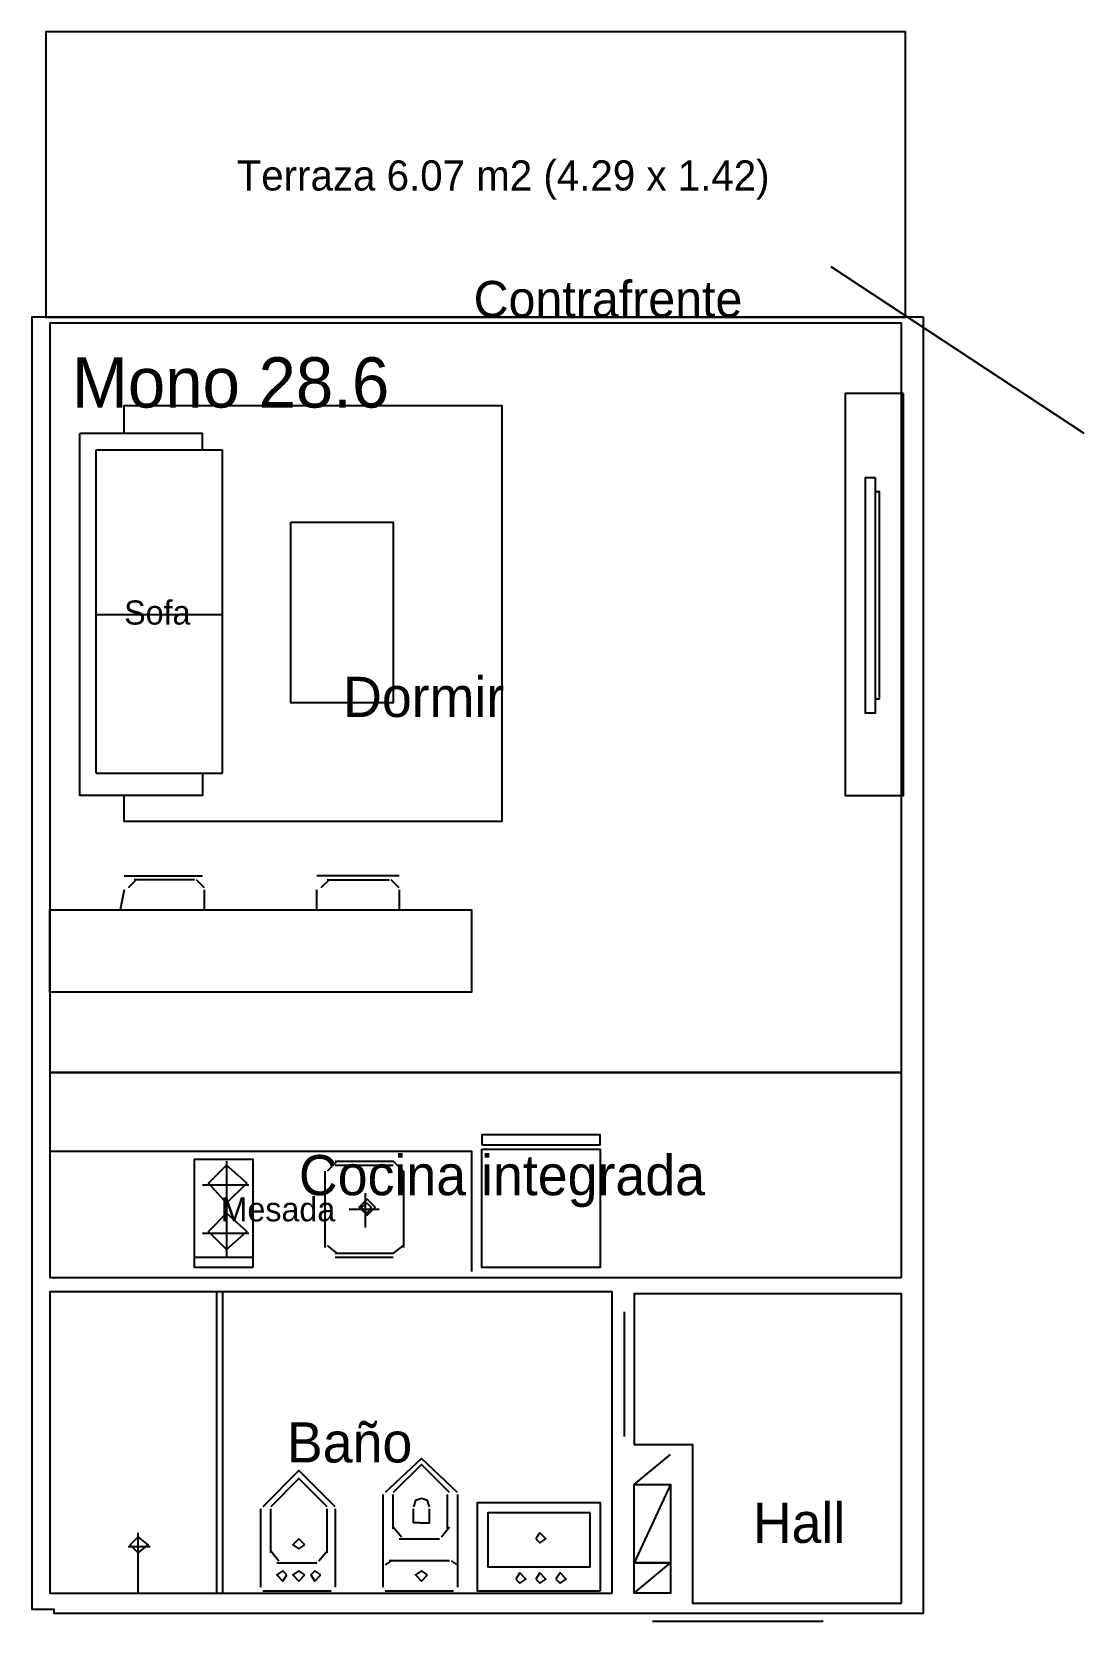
# Model space of a CAD drawing. Header units: metres. Extents: x 0 to 148, y 0 to 8.
# Drawn here: x 0 to 5.24, y -0.04 to 7.87 of the extents above; entities that cross this region are included whole.
import ezdxf

# ---------------------------------------------------------------- set-up
doc = ezdxf.new("R2010")
doc.units = ezdxf.units.M
for name, color, linetype in [('Trazo_Cotas', 9, 'Continuous'), ('Trazo_Entrada', 1, 'Continuous'), ('Trazo_Equipamiento', 8, 'Continuous'), ('Trazo_Estancias', 3, 'Continuous'), ('Trazo_Fachada', 30, 'Continuous'), ('Trazo_Norte', 1, 'Continuous'), ('Trazo_Puertas', 1, 'Continuous'), ('Trazo_Unidad', 7, 'Continuous'), ('Trazo_Ventanas', 5, 'Continuous')]:
    doc.layers.add(name, color=color, linetype=linetype)

msp = doc.modelspace()

# ---------------------------------------------------------------- texts
at = {"layer": 'Trazo_Cotas'}
msp.add_text('Terraza 6.07 m2 (4.29 x 1.42)', height=0.15, dxfattribs=at).set_placement((1.02, 7.08))
at = {"layer": 'Trazo_Equipamiento', "color": 8}
for s, p in [('Sofa', (0.46, 4.92)), ('Mesada', (0.94, 1.95))]:
    msp.add_text(s, height=0.12, dxfattribs=at).set_placement(p)
at = {"layer": 'Trazo_Estancias', "color": 5}
msp.add_text('Dormir', height=0.2, dxfattribs=at).set_placement((1.55, 4.46))
at = {"layer": 'Trazo_Estancias', "color": 30}
msp.add_text('Cocina integrada', height=0.2, dxfattribs=at).set_placement((1.33, 2.08))
at = {"layer": 'Trazo_Estancias', "color": 4}
msp.add_text('Baño', height=0.2, dxfattribs=at).set_placement((1.27, 0.75))
at = {"layer": 'Trazo_Estancias', "color": 8}
msp.add_text('Hall', height=0.2, dxfattribs=at).set_placement((3.59, 0.35))
at = {"layer": 'Trazo_Fachada'}
msp.add_text('Contrafrente', height=0.18, dxfattribs=at).set_placement((2.2, 6.45))
at = {"layer": 'Trazo_Unidad'}
msp.add_text('Mono 28.6', height=0.25, dxfattribs=at).set_placement((0.2, 6))

# ---------------------------------------------------------------- linework, layer by layer
at = {"layer": 'Trazo_Cotas'}
msp.add_lwpolyline([(4.35, 6.45), (4.35, 7.87), (0.07, 7.87), (0.07, 6.45)], close=True, dxfattribs=at)
at = {"layer": 'Trazo_Entrada'}
msp.add_line((3.09, -0.04), (3.94, -0.04), dxfattribs=at)
at = {"layer": 'Trazo_Equipamiento', "color": 9}
for p, q in [((0.85, 5.87), (0.24, 5.87)), ((0.85, 5.79), (0.85, 5.87)), ((0.32, 4.18), (0.32, 5.79)), ((0.32, 5.79), (0.95, 5.79)), ((0.95, 4.18), (0.95, 5.79)), ((0.32, 4.97), (0.95, 4.97)), ((0.32, 4.18), (0.95, 4.18)), ((0.46, 3.67), (0.85, 3.67)), ((0.52, 3.65), (0.48, 3.61)), ((0.81, 3.65), (0.51, 3.65)), ((0.86, 3.61), (0.82, 3.65)), ((1.83, 3.67), (1.42, 3.67)), ((1.48, 3.65), (1.44, 3.61)), ((1.47, 3.65), (1.78, 3.65)), ((1.83, 3.61), (1.79, 3.65)), ((0.46, 3.6), (0.44, 3.5)), ((0.86, 3.5), (0.86, 3.6)), ((1.42, 3.5), (1.42, 3.6)), ((1.83, 3.6), (1.83, 3.5)), ((3, 0.64), (3.18, 0.79)), ((3, 0.1), (3.18, 0.25))]:
    msp.add_line(p, q, dxfattribs=at)
at = {"layer": 'Trazo_Equipamiento', "color": 8}
for p, q in [((2.24, 2.33), (2.47, 2.33)), ((1.52, 2.25), (1.47, 2.2)), ((1.52, 2.25), (1.47, 2.2)), ((1.51, 2.25), (1.8, 2.25)), ((1.51, 2.23), (1.8, 2.23)), ((1.85, 2.2), (1.8, 2.25)), ((1.85, 2.2), (1.8, 2.25)), ((1.46, 1.82), (1.46, 2.2)), ((1.46, 1.82), (1.46, 2.2)), ((1.85, 2.2), (1.85, 1.82)), ((1.85, 2.2), (1.85, 1.82)), ((1.08, 2.13), (0.85, 2.13)), ((1.66, 2.09), (1.66, 1.92)), ((1.58, 2.01), (1.73, 2.01)), ((1.08, 1.89), (0.85, 1.89)), ((1.47, 1.83), (1.52, 1.79)), ((1.47, 1.83), (1.52, 1.79)), ((1.8, 1.79), (1.85, 1.83)), ((1.8, 1.79), (1.85, 1.83)), ((1.1, 1.77), (0.81, 1.77)), ((1.8, 1.79), (1.51, 1.79)), ((1.8, 1.77), (1.51, 1.77)), ((0.92, 1.6), (0.92, 0.1)), ((0.95, 1.6), (0.95, 0.1)), ((1.75, 0.32), (1.75, 0.59)), ((1.8, 0.42), (1.8, 0.59)), ((2.07, 0.42), (2.07, 0.59)), ((1.14, 0.52), (1.14, 0.52)), ((1.19, 0.3), (1.19, 0.52)), ((1.47, 0.3), (1.47, 0.52)), ((1.51, 0.52), (1.51, 0.52)), ((1.9, 0.45), (1.9, 0.52)), ((0.53, 0.1), (0.53, 0.4)), ((1.8, 0.43), (1.84, 0.38)), ((1.93, 0.45), (1.9, 0.45)), ((2.04, 0.38), (2.08, 0.43)), ((0.59, 0.33), (0.48, 0.33)), ((1.75, 0.13), (1.75, 0.32)), ((1.83, 0.37), (2.03, 0.37)), ((1.19, 0.31), (1.23, 0.26)), ((1.22, 0.25), (1.42, 0.25)), ((1.43, 0.26), (1.47, 0.31)), ((1.79, 0.26), (1.76, 0.24)), ((2.08, 0.26), (1.78, 0.26)), ((2.12, 0.24), (2.09, 0.26)), ((1.14, 0.16), (1.14, 0.16)), ((1.75, 0.23), (1.75, 0.23)), ((1.15, 0.13), (1.15, 0.13)), ((1.49, 0.11), (1.15, 0.11)), ((1.49, 0.13), (1.49, 0.13)), ((1.76, 0.13), (1.76, 0.13)), ((2.1, 0.11), (1.76, 0.11)), ((2.1, 0.13), (2.1, 0.13))]:
    msp.add_line(p, q, dxfattribs=at)
at = {"layer": 'Trazo_Equipamiento', "color": 9}
for points in [[(4.34, 6.07), (4.05, 6.07), (4.05, 4.07), (4.34, 4.07)], [(4.2, 5.65), (4.15, 5.65), (4.15, 4.48), (4.2, 4.48)], [(1.29, 5.43), (1.8, 5.43), (1.8, 4.53), (1.29, 4.53)], [(0.09, 3.5), (2.19, 3.5), (2.19, 3.09), (0.09, 3.09)], [(3.18, 0.25), (3, 0.25), (3, 0.64), (3.18, 0.64)]]:
    msp.add_lwpolyline(points, close=True, dxfattribs=at)
for points in [[(0.46, 5.87), (0.46, 6.01), (2.34, 6.01), (2.34, 4.04)], [(0.85, 4.18), (0.85, 4.07), (0.24, 4.07), (0.24, 5.87)], [(4.2, 4.55), (4.22, 4.55), (4.22, 5.58), (4.2, 5.58)], [(2.34, 4.13), (2.34, 3.94), (0.46, 3.94), (0.46, 4.07)], [(3.18, 0.64), (3, 0.25), (3.18, 0.25), (3.18, 0.1), (3, 0.1), (3, 0.25)]]:
    msp.add_lwpolyline(points, dxfattribs=at)
at = {"layer": 'Trazo_Equipamiento', "color": 8}
for points in [[(2.47, 2.33), (2.83, 2.33), (2.83, 2.38), (2.24, 2.38), (2.24, 2.33)], [(0.09, 2.3), (2.19, 2.3), (2.19, 1.7)], [(0.97, 2.25), (0.97, 2.01), (0.97, 1.77)], [(2.12, 0.6), (1.94, 0.77), (1.76, 0.6)], [(2.08, 0.6), (1.94, 0.74), (1.8, 0.6)], [(1.51, 0.53), (1.33, 0.71), (1.15, 0.53)], [(1.47, 0.53), (1.33, 0.67), (1.19, 0.53)], [(1.94, 0.57), (1.91, 0.56), (1.9, 0.53)], [(1.98, 0.53), (1.97, 0.56), (1.94, 0.57)], [(2.12, 0.59), (2.12, 0.26), (2.12, 0.13)], [(1.14, 0.13), (1.14, 0.23), (1.14, 0.52)], [(1.51, 0.52), (1.51, 0.2), (1.51, 0.13)], [(1.93, 0.45), (1.98, 0.45), (1.98, 0.52)]]:
    msp.add_lwpolyline(points, dxfattribs=at)
for points in [[(2.24, 2.31), (2.83, 2.31), (2.83, 1.72), (2.24, 1.72)], [(1.1, 1.72), (0.81, 1.72), (0.81, 2.26), (1.1, 2.26)], [(0.97, 2.23), (0.88, 2.14), (0.97, 2.04), (1.07, 2.14)], [(1.67, 2.06), (1.63, 2.02), (1.67, 1.98), (1.71, 2.02)], [(0.97, 1.99), (0.88, 1.9), (0.97, 1.81), (1.07, 1.9)], [(1.67, 2.04), (1.64, 2.02), (1.67, 1.99), (1.69, 2.02)], [(2.83, 0.11), (2.22, 0.11), (2.22, 0.55), (2.83, 0.55)], [(2.78, 0.5), (2.27, 0.5), (2.27, 0.23), (2.78, 0.23)], [(2.51, 0.37), (2.53, 0.35), (2.56, 0.37), (2.53, 0.4)], [(0.53, 0.38), (0.49, 0.34), (0.53, 0.3), (0.58, 0.34)], [(1.36, 0.34), (1.33, 0.37), (1.3, 0.34), (1.33, 0.32)], [(1.27, 0.19), (1.25, 0.21), (1.22, 0.19), (1.25, 0.16)], [(1.36, 0.19), (1.33, 0.21), (1.3, 0.19), (1.33, 0.16)], [(1.44, 0.19), (1.41, 0.21), (1.39, 0.19), (1.41, 0.16)], [(1.97, 0.19), (1.94, 0.21), (1.91, 0.19), (1.94, 0.16)], [(2.41, 0.17), (2.43, 0.15), (2.46, 0.17), (2.43, 0.2)], [(2.51, 0.17), (2.53, 0.15), (2.56, 0.17), (2.53, 0.2)], [(2.61, 0.17), (2.63, 0.15), (2.66, 0.17), (2.63, 0.2)]]:
    msp.add_lwpolyline(points, close=True, dxfattribs=at)
at = {"layer": 'Trazo_Estancias', "color": 5}
msp.add_lwpolyline([(4.33, 2.69), (4.33, 6.42), (0.09, 6.42), (0.09, 2.69)], close=True, dxfattribs=at)
at = {"layer": 'Trazo_Estancias', "color": 30}
msp.add_lwpolyline([(4.33, 1.67), (4.33, 2.69), (0.09, 2.69), (0.09, 1.67)], close=True, dxfattribs=at)
at = {"layer": 'Trazo_Estancias', "color": 4}
msp.add_lwpolyline([(2.89, 0.1), (2.89, 1.6), (0.09, 1.6), (0.09, 0.1)], close=True, dxfattribs=at)
at = {"layer": 'Trazo_Estancias', "color": 8}
msp.add_lwpolyline([(4.33, 0.05), (4.33, 1.59), (3, 1.59), (3, 0.84), (3.29, 0.84), (3.29, 0.05)], close=True, dxfattribs=at)
at = {"layer": 'Trazo_Fachada'}
msp.add_line((4.29, 6.45), (0.12, 6.45), dxfattribs=at)
at = {"layer": 'Trazo_Norte'}
msp.add_line((5.24, 5.87), (3.98, 6.7), dxfattribs=at)
at = {"layer": 'Trazo_Puertas'}
msp.add_line((2.95, 1.5), (2.95, 0.88), dxfattribs=at)
at = {"layer": 'Trazo_Unidad'}
msp.add_lwpolyline([(4.44, 6.45), (0, 6.45), (0, 0.02), (0.11, 0.02), (0.11, 0), (4.44, 0)], close=True, dxfattribs=at)
at = {"layer": 'Trazo_Ventanas'}
msp.add_line((4.09, 6.45), (0.44, 6.45), dxfattribs=at)

msp.set_redraw_order([(e.dxf.handle, doc.entitydb.next_handle()) for e in msp.query("TEXT MTEXT ATTDEF DIMENSION ARC_DIMENSION")])  # texts and dimensions are drawn at this point

doc.saveas('drawing.dxf')
